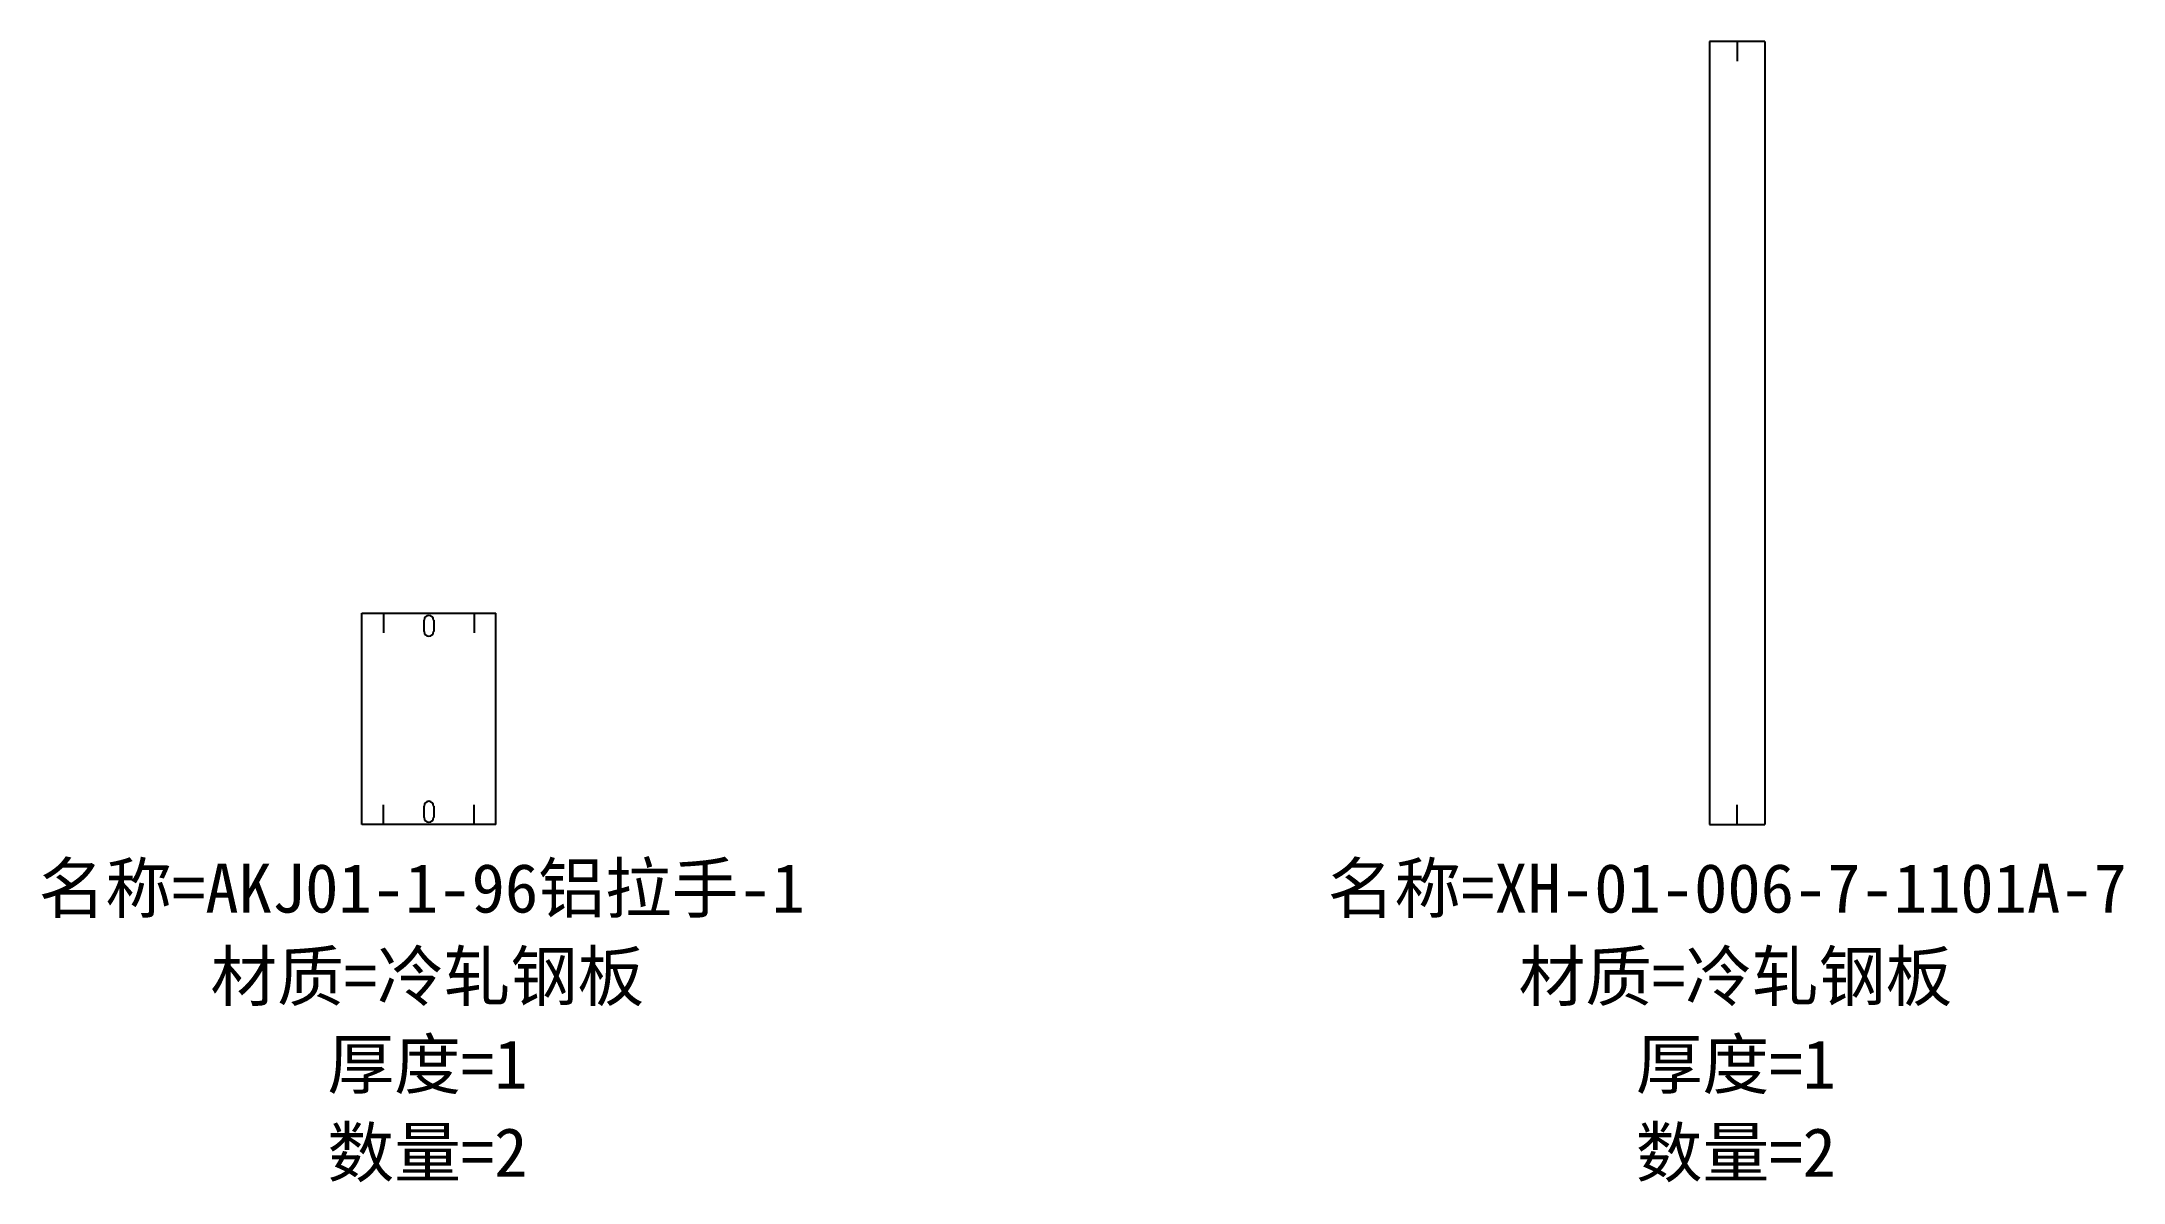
# Model space of a CAD drawing. Header units: millimetres. Extents: x -235 to 9947, y -22183 to 842.
# Drawn here: x -198 to 866, y -4183 to -3600 of the extents above; entities that cross this region are included whole.
import ezdxf

# ---------------------------------------------------------------- set-up
doc = ezdxf.new("R2010")
doc.units = ezdxf.units.MM
doc.layers.add('上折弯标线', color=6, linetype='Continuous')
doc.layers.add('零件信息', color=131, linetype='Continuous')
doc.styles.add('SLDTEXTSTYLE1', font='', dxfattribs={"bigfont": 'bigfont'})
doc.styles.get('SLDTEXTSTYLE1').set_extended_font_data('宋体')

msp = doc.modelspace()

# ---------------------------------------------------------------- texts
at = {"layer": '零件信息', "char_height": 25, "attachment_point": 2, "style": 'SLDTEXTSTYLE1'}
for s, insert in [('名称=AKJ01-1-96铝拉手-1', (-3.6, -4020)), ('名称=XH-01-006-7-1101A-7', (663.4, -4020)), ('材质=冷轧钢板', (-0.8, -4065)), ('材质=冷轧钢板', (667.6, -4065)), ('厚度=1', (-0.7, -4110)), ('厚度=1', (667.8, -4110)), ('数量=2', (-0.7, -4155)), ('数量=2', (667.8, -4155))]:
    msp.add_mtext(s, dxfattribs=dict(at, insert=insert))

# ---------------------------------------------------------------- linework, layer by layer
at = {"color": 7, "linetype": 'Continuous', "lineweight": 25}
for p, q in [((654.3, -3600), (654.3, -4000)), ((682.6, -3600), (654.3, -3600)), ((682.6, -3600), (682.6, -4000)), ((-34.3, -4000), (-34.3, -3892)), ((-34.3, -3892), (34.3, -3892)), ((34.3, -4000), (34.3, -3892)), ((-2.4, -3901.4), (-2.4, -3895.6)), ((2.5, -3895.6), (2.5, -3901.4)), ((-2.4, -3996.4), (-2.4, -3990.6)), ((2.5, -3990.6), (2.5, -3996.4)), ((34.3, -4000), (-34.3, -4000)), ((654.3, -4000), (682.6, -4000))]:
    msp.add_line(p, q, dxfattribs=at)
for centre, start, end in [((0, -3895.6), 0, 180), ((0, -3901.4), 180, 0), ((0, -3990.6), 0, 180), ((0, -3996.4), 180, 0)]:
    msp.add_arc(centre, 2.45, start, end, dxfattribs=at)
at = {"layer": '上折弯标线'}
for p, q in [((668.5, -3600), (668.5, -3610)), ((-23.1, -3892), (-23.1, -3902)), ((23.1, -3892), (23.1, -3902)), ((-23.1, -4000), (-23.1, -3990)), ((23.1, -4000), (23.1, -3990)), ((668.5, -4000), (668.5, -3990))]:
    msp.add_line(p, q, dxfattribs=at)

msp.set_redraw_order([(e.dxf.handle, doc.entitydb.next_handle()) for e in msp.query("TEXT MTEXT ATTDEF DIMENSION ARC_DIMENSION")])  # texts and dimensions are drawn at this point

doc.saveas('drawing.dxf')
